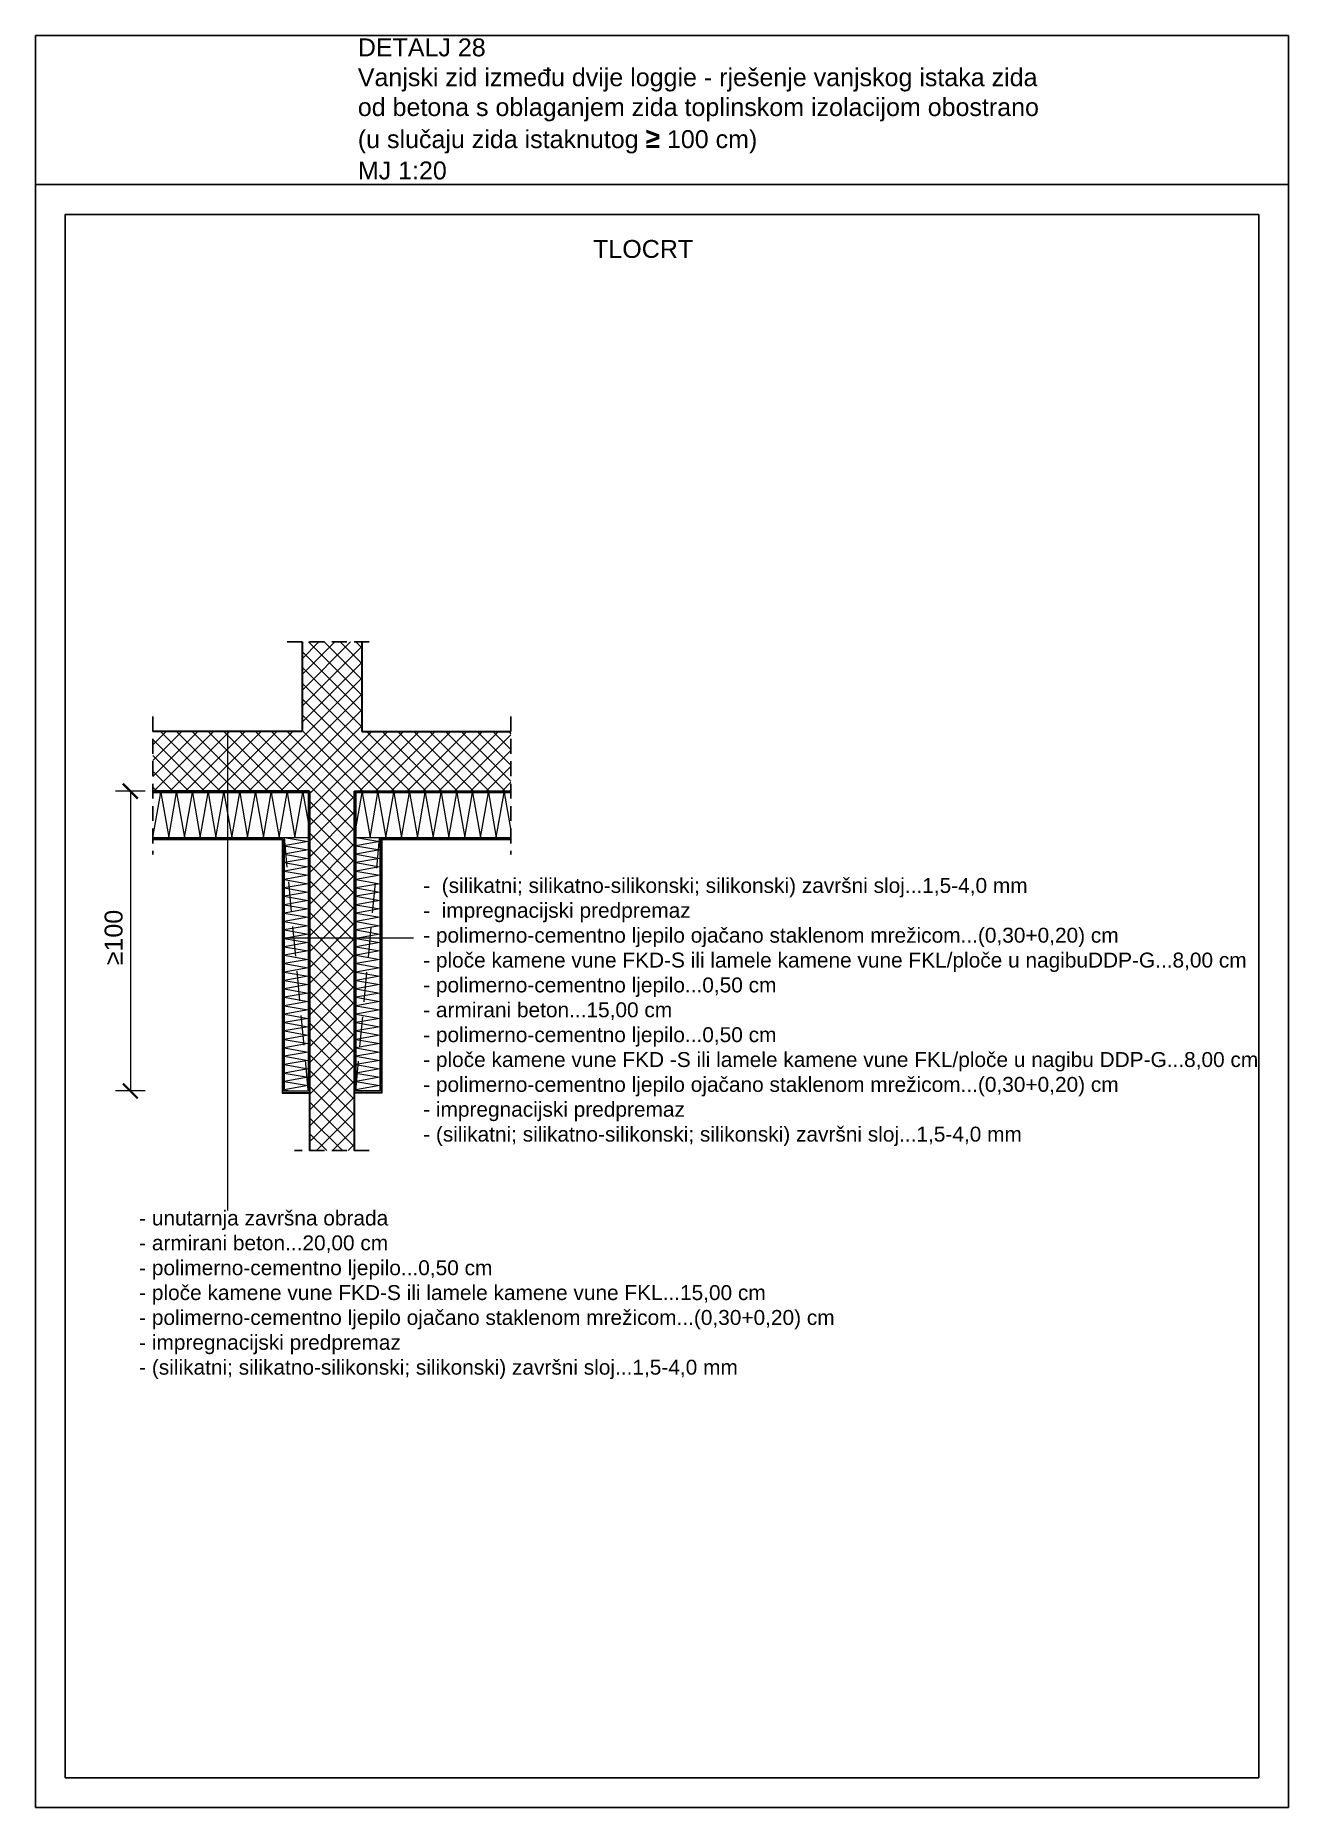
# Model space of a CAD drawing. Header units: inches. Extents: x 2845 to 78208, y 637 to 2211.
# Drawn here: x 7380.5 to 7590.5, y 637.2 to 934.2 of the extents above; entities that cross this region are included whole.
import ezdxf

# ---------------------------------------------------------------- set-up
doc = ezdxf.new("R2010")
doc.units = ezdxf.units.IN
doc.header["$MEASUREMENT"] = 0
doc.linetypes.add('DASHED', pattern=[0.75, 0.5, -0.25])
doc.layers.add('slojevi', color=150, linetype='Continuous')
doc.styles.add('100', font='arial.ttf', dxfattribs={"height": 17})
doc.styles.get("Standard").update_dxf_attribs({"font": 'arial.ttf'})

msp = doc.modelspace()

# ---------------------------------------------------------------- texts
at = {"char_height": 3, "attachment_point": 1}
for s, width, insert in [('{\\fArial|b0|i0|c238|p34;DETALJ 28\\PVanjski zid između dvije loggie - rješenje vanjskog istaka zida od betona s oblaganjem zida toplinskom izolacijom obostrano (u slučaju zida istaknutog \\fHaettenschweiler|b0|i0|c0|p34;\\H1.125x;≥\\fArial|b0|i0|c238|p34;\\H0.88889x; 100 cm)\\PMJ 1:20}', 117.8774, (7434.48, 933.68)), ('{\\fArial|b0|i0|c238|p34;TLOCRT}', 36.4783, (7473.91, 899.9))]:
    msp.add_mtext_dynamic_manual_height_columns(s, width=width, gutter_width=1, heights=[0], dxfattribs=dict(at, insert=insert))
at = {"insert": (7393.57, 782.41), "char_height": 17, "attachment_point": 5, "rotation": 90, "style": '100'}
msp.add_mtext('\\A1;{\\H0.17647x; ≥\\fArial|b0|i0|c238|p34;100}', dxfattribs=at)
at = {"layer": 'slojevi', "char_height": 2.5, "attachment_point": 1}
for s, insert, width in [('{\\C7;-  (silikatni; silikatno-silikonski; silikonski) završni sloj.\\fArial|b0|i0|c238|p34;.\\fArial|b0|i0|c0|p34;.1,5-4,0 mm\\P-  impregnacijski predpremaz\\P- polimerno-cementno ljepilo ojačano staklenom mrežicom...(0,30+0,20) cm\\P\\C94;- ploče kamene vune FKD-S ili lamele kamene vune FKL/ploče u nagibuDDP-G\\fArial|b0|i0|c238|p34;...\\fArial|b0|i0|c0|p34;8,00 cm\\P\\C7;- polimerno-cementno ljepilo\\fArial|b0|i0|c238|p34;...\\fArial|b0|i0|c0|p34;0,50 cm\\P- armirani beton\\fArial|b0|i0|c238|p34;...15\\fArial|b0|i0|c0|p34;,00 cm\\P- polimerno-cementno ljepilo\\fArial|b0|i0|c238|p34;...\\fArial|b0|i0|c0|p34;0,50 cm\\P\\C94;- ploče kamene vune FKD -S ili lamele kamene vune FKL/ploče u nagibu DDP-G\\fArial|b0|i0|c238|p34;...\\fArial|b0|i0|c0|p34;8,00 cm\\P\\C7;- polimerno-cementno ljepilo ojačano staklenom mrežicom...(0,30+0,20) cm\\P- impregnacijski predpremaz\\P- (silikatni; silikatno-silikonski; silikonski) završni sloj\\fArial|b0|i0|c238|p34;.\\fArial|b0|i0|c0|p34;..1,5-4,0 mm}', (7445.43, 792.97), 139.6213), ('{\\C7;- unutarnja završna obrada\\P- armirani beton\\fArial|b0|i0|c238|p34;...\\fArial|b0|i0|c0|p34;20,00 cm\\P- polimerno-cementno ljepilo\\fArial|b0|i0|c238|p34;...\\fArial|b0|i0|c0|p34;0,50 cm\\P\\C94;- ploče kamene vune FKD-S ili lamele kamene vune FKL\\fArial|b0|i0|c238|p34;...\\fArial|b0|i0|c0|p34;1\\fArial|b0|i0|c238|p34;5\\fArial|b0|i0|c0|p34;,00 cm\\P\\C7;- polimerno-cementno ljepilo ojačano staklenom mrežicom...(0,30+0,20) cm\\P- impregnacijski predpremaz\\P- (silikatni; silikatno-silikonski; silikonski) završni sloj..\\fArial|b0|i0|c238|p34;.\\fArial|b0|i0|c0|p34;1,5-4,0 mm}', (7397.83, 737.24), 132.1535)]:
    msp.add_mtext(s, dxfattribs=dict(at, insert=insert, width=width))

# ---------------------------------------------------------------- blocks, each defined once
blk = doc.blocks.new('_ArchTick')
at = {"color": 0, "linetype": 'ByBlock', "const_width": 0.15}
blk.add_lwpolyline([(-0.5, -0.5), (0.5, 0.5)], dxfattribs=at)

# ---------------------------------------------------------------- hatches: boundary and pattern name
at = {"lineweight": 0}
h = msp.add_hatch(dxfattribs=at)
h.set_pattern_fill('ANSI37', color=256, scale=15)
h.set_pattern_definition([(45, (-1369.7646, -1139.8502), (-1.3258252, 1.3258252), []), (135, (-1369.7646, -1139.8502), (-1.3258252, -1.3258252), [])])
h.paths.add_polyline_path([(7426.39, 807.53), (7426.39, 782.92), (7433.89, 782.92), (7433.89, 807.53), (7460.14, 807.53), (7460.14, 817.53), (7435.14, 817.53), (7435.14, 832.53), (7425.14, 832.53), (7425.14, 817.53), (7412.64, 817.53), (7412.64, 807.53)])
h.paths.add_polyline_path([(7412.64, 817.53), (7400.14, 817.53), (7400.14, 807.53), (7412.64, 807.53)])
h.paths.add_polyline_path([(7426.39, 747.28), (7433.89, 747.28), (7433.89, 782.92), (7426.39, 782.92)])

# ---------------------------------------------------------------- linework, layer by layer
for p, q in [((7380.45, 934.18), (7380.45, 637.18)), ((7590.45, 934.18), (7380.45, 934.18)), ((7590.45, 637.18), (7590.45, 934.18)), ((7590.45, 909.18), (7380.45, 909.18)), ((7385.45, 904.18), (7385.45, 642.18)), ((7585.45, 904.18), (7385.45, 904.18)), ((7585.45, 642.18), (7585.45, 904.18)), ((7385.45, 642.18), (7585.45, 642.18)), ((7380.45, 637.18), (7590.45, 637.18))]:
    msp.add_line(p, q)
at = {"linetype": 'DASHED', "ltscale": 5}
for p, q in [((7422.64, 832.53), (7437.64, 832.53)), ((7400.14, 820.03), (7400.14, 796.93)), ((7460.14, 820.03), (7460.14, 796.93)), ((7436.39, 747.28), (7423.89, 747.28))]:
    msp.add_line(p, q, dxfattribs=at)
at = {"lineweight": 30}
for p, q in [((7425.14, 832.53), (7425.14, 817.53)), ((7435.14, 832.53), (7435.14, 817.53)), ((7425.14, 817.53), (7400.14, 817.53)), ((7435.14, 817.53), (7460.14, 817.53)), ((7426.39, 807.53), (7400.14, 807.53)), ((7426.39, 807.53), (7426.39, 747.28)), ((7433.89, 807.53), (7460.14, 807.53)), ((7433.89, 807.53), (7433.89, 747.28))]:
    msp.add_line(p, q, dxfattribs=at)
at = {"lineweight": 0}
for p, q in [((7412.64, 817.53), (7412.64, 737.24)), ((7398.86, 807.53), (7393.86, 807.53)), ((7396.36, 807.53), (7396.36, 757.28)), ((7400.14, 799.53), (7421.89, 799.53)), ((7400.14, 799.43), (7421.79, 799.43)), ((7421.79, 799.43), (7421.79, 756.93)), ((7421.89, 799.53), (7421.89, 757.03)), ((7438.39, 799.53), (7438.39, 757.03)), ((7438.39, 799.53), (7460.14, 799.53)), ((7438.49, 799.43), (7438.49, 756.93)), ((7438.49, 799.43), (7460.14, 799.43)), ((7421.79, 782.92), (7443.8, 782.92)), ((7398.86, 757.28), (7393.86, 757.28)), ((7421.79, 756.93), (7426.39, 756.93)), ((7421.89, 757.03), (7426.39, 757.03)), ((7438.39, 757.03), (7433.89, 757.03)), ((7438.49, 756.93), (7433.89, 756.93))]:
    msp.add_line(p, q, dxfattribs=at)
at = {"color": 94, "lineweight": 15}
for p, q in [((7400.14, 799.78), (7401.46, 807.28)), ((7400.14, 807.28), (7426.14, 807.28)), ((7401.46, 807.28), (7402.78, 799.78)), ((7402.78, 799.78), (7404.1, 807.28)), ((7404.1, 807.28), (7405.43, 799.78)), ((7405.43, 799.78), (7406.75, 807.28)), ((7406.75, 807.28), (7408.07, 799.78)), ((7408.07, 799.78), (7409.39, 807.28)), ((7409.39, 807.28), (7410.71, 799.78)), ((7410.71, 799.78), (7412.04, 807.28)), ((7412.04, 807.28), (7413.36, 799.78)), ((7413.36, 799.78), (7414.68, 807.28)), ((7414.68, 807.28), (7416, 799.78)), ((7416, 799.78), (7417.33, 807.28)), ((7417.33, 807.28), (7418.65, 799.78)), ((7418.65, 799.78), (7419.97, 807.28)), ((7419.97, 807.28), (7421.29, 799.78)), ((7421.29, 799.78), (7422.62, 807.28)), ((7422.62, 807.28), (7423.94, 799.78)), ((7423.94, 799.78), (7425.26, 807.28)), ((7425.26, 807.28), (7426.14, 802.33)), ((7426.14, 807.28), (7426.14, 757.28)), ((7434.14, 807.28), (7434.14, 757.28)), ((7434.14, 801.2), (7435.21, 807.28)), ((7434.14, 807.28), (7460.14, 807.28)), ((7435.21, 807.28), (7436.53, 799.78)), ((7436.53, 799.78), (7437.85, 807.28)), ((7437.85, 807.28), (7439.18, 799.78)), ((7439.18, 799.78), (7440.5, 807.28)), ((7440.5, 807.28), (7441.82, 799.78)), ((7441.82, 799.78), (7443.14, 807.28)), ((7443.14, 807.28), (7444.46, 799.78)), ((7444.46, 799.78), (7445.79, 807.28)), ((7445.79, 807.28), (7447.11, 799.78)), ((7447.11, 799.78), (7448.43, 807.28)), ((7448.43, 807.28), (7449.75, 799.78)), ((7449.75, 799.78), (7451.08, 807.28)), ((7451.08, 807.28), (7452.4, 799.78)), ((7452.4, 799.78), (7453.72, 807.28)), ((7453.72, 807.28), (7455.04, 799.78)), ((7455.04, 799.78), (7456.37, 807.28)), ((7456.37, 807.28), (7457.69, 799.78)), ((7457.69, 799.78), (7459.01, 807.28)), ((7459.01, 807.28), (7460.14, 800.91)), ((7400.14, 799.78), (7426.14, 799.78)), ((7422.14, 799.78), (7422.14, 757.28)), ((7422.14, 799.78), (7426.14, 799.08)), ((7426.14, 799.08), (7422.14, 798.37)), ((7434.14, 799.78), (7438.14, 799.08)), ((7434.14, 799.78), (7460.14, 799.78)), ((7438.14, 799.08), (7434.14, 798.37)), ((7438.14, 799.78), (7438.14, 757.28)), ((7422.14, 798.37), (7426.14, 797.67)), ((7426.14, 797.67), (7422.14, 796.96)), ((7422.14, 796.96), (7426.14, 796.26)), ((7426.14, 796.26), (7422.14, 795.55)), ((7434.14, 798.37), (7438.14, 797.67)), ((7438.14, 797.67), (7434.14, 796.96)), ((7434.14, 796.96), (7438.14, 796.26)), ((7438.14, 796.26), (7434.14, 795.55)), ((7422.14, 795.55), (7426.14, 794.85)), ((7426.14, 794.85), (7422.14, 794.14)), ((7422.14, 794.14), (7426.14, 793.44)), ((7426.14, 793.44), (7422.14, 792.73)), ((7434.14, 795.55), (7438.14, 794.85)), ((7438.14, 794.85), (7434.14, 794.14)), ((7434.14, 794.14), (7438.14, 793.44)), ((7438.14, 793.44), (7434.14, 792.73)), ((7422.14, 792.73), (7426.14, 792.02)), ((7426.14, 792.02), (7422.14, 791.32)), ((7422.14, 791.32), (7426.14, 790.61)), ((7426.14, 790.61), (7422.14, 789.91)), ((7434.14, 792.73), (7438.14, 792.02)), ((7438.14, 792.02), (7434.14, 791.32)), ((7434.14, 791.32), (7438.14, 790.61)), ((7438.14, 790.61), (7434.14, 789.91)), ((7422.14, 789.91), (7426.14, 789.2)), ((7426.14, 789.2), (7422.14, 788.5)), ((7422.14, 788.5), (7426.14, 787.79)), ((7426.14, 787.79), (7422.14, 787.09)), ((7422.14, 787.09), (7426.14, 786.38)), ((7434.14, 789.91), (7438.14, 789.2)), ((7438.14, 789.2), (7434.14, 788.5)), ((7434.14, 788.5), (7438.14, 787.79)), ((7438.14, 787.79), (7434.14, 787.09)), ((7434.14, 787.09), (7438.14, 786.38)), ((7426.14, 786.38), (7422.14, 785.68)), ((7422.14, 785.68), (7426.14, 784.97)), ((7426.14, 784.97), (7422.14, 784.27)), ((7422.14, 784.27), (7426.14, 783.56)), ((7438.14, 786.38), (7434.14, 785.68)), ((7434.14, 785.68), (7438.14, 784.97)), ((7438.14, 784.97), (7434.14, 784.27)), ((7434.14, 784.27), (7438.14, 783.56)), ((7426.14, 783.56), (7422.14, 782.86)), ((7422.14, 782.86), (7426.14, 782.15)), ((7426.14, 782.15), (7422.14, 781.45)), ((7422.14, 781.45), (7426.14, 780.74)), ((7438.14, 783.56), (7434.14, 782.86)), ((7434.14, 782.86), (7438.14, 782.15)), ((7438.14, 782.15), (7434.14, 781.45)), ((7434.14, 781.45), (7438.14, 780.74)), ((7426.14, 780.74), (7422.14, 780.03)), ((7422.14, 780.03), (7426.14, 779.33)), ((7426.14, 779.33), (7422.14, 778.62)), ((7422.14, 778.62), (7426.14, 777.92)), ((7438.14, 780.74), (7434.14, 780.03)), ((7434.14, 780.03), (7438.14, 779.33)), ((7438.14, 779.33), (7434.14, 778.62)), ((7434.14, 778.62), (7438.14, 777.92)), ((7426.14, 777.92), (7422.14, 777.21)), ((7422.14, 777.21), (7426.14, 776.51)), ((7426.14, 776.51), (7422.14, 775.8)), ((7422.14, 775.8), (7426.14, 775.1)), ((7438.14, 777.92), (7434.14, 777.21)), ((7434.14, 777.21), (7438.14, 776.51)), ((7438.14, 776.51), (7434.14, 775.8)), ((7434.14, 775.8), (7438.14, 775.1)), ((7426.14, 775.1), (7422.14, 774.39)), ((7422.14, 774.39), (7426.14, 773.69)), ((7426.14, 773.69), (7422.14, 772.98)), ((7422.14, 772.98), (7426.14, 772.28)), ((7426.14, 772.28), (7422.14, 771.57)), ((7438.14, 775.1), (7434.14, 774.39)), ((7434.14, 774.39), (7438.14, 773.69)), ((7438.14, 773.69), (7434.14, 772.98)), ((7434.14, 772.98), (7438.14, 772.28)), ((7438.14, 772.28), (7434.14, 771.57)), ((7422.14, 771.57), (7426.14, 770.87)), ((7426.14, 770.87), (7422.14, 770.16)), ((7422.14, 770.16), (7426.14, 769.45)), ((7426.14, 769.45), (7422.14, 768.75)), ((7434.14, 771.57), (7438.14, 770.87)), ((7438.14, 770.87), (7434.14, 770.16)), ((7434.14, 770.16), (7438.14, 769.45)), ((7438.14, 769.45), (7434.14, 768.75)), ((7422.14, 768.75), (7426.14, 768.04)), ((7426.14, 768.04), (7422.14, 767.34)), ((7422.14, 767.34), (7426.14, 766.63)), ((7426.14, 766.63), (7422.14, 765.93)), ((7434.14, 768.75), (7438.14, 768.04)), ((7438.14, 768.04), (7434.14, 767.34)), ((7434.14, 767.34), (7438.14, 766.63)), ((7438.14, 766.63), (7434.14, 765.93)), ((7422.14, 765.93), (7426.14, 765.22)), ((7426.14, 765.22), (7422.14, 764.52)), ((7422.14, 764.52), (7426.14, 763.81)), ((7426.14, 763.81), (7422.14, 763.11)), ((7434.14, 765.93), (7438.14, 765.22)), ((7438.14, 765.22), (7434.14, 764.52)), ((7434.14, 764.52), (7438.14, 763.81)), ((7438.14, 763.81), (7434.14, 763.11)), ((7422.14, 763.11), (7426.14, 762.4)), ((7426.14, 762.4), (7422.14, 761.7)), ((7422.14, 761.7), (7426.14, 760.99)), ((7426.14, 760.99), (7422.14, 760.29)), ((7434.14, 763.11), (7438.14, 762.4)), ((7438.14, 762.4), (7434.14, 761.7)), ((7434.14, 761.7), (7438.14, 760.99)), ((7438.14, 760.99), (7434.14, 760.29)), ((7422.14, 760.29), (7426.14, 759.58)), ((7426.14, 759.58), (7422.14, 758.88)), ((7422.14, 758.88), (7426.14, 758.17)), ((7426.14, 758.17), (7422.14, 757.46)), ((7422.14, 757.46), (7423.16, 757.28)), ((7434.14, 760.29), (7438.14, 759.58)), ((7438.14, 759.58), (7434.14, 758.88)), ((7434.14, 758.88), (7438.14, 758.17)), ((7438.14, 758.17), (7434.14, 757.46)), ((7434.14, 757.46), (7435.16, 757.28)), ((7422.14, 757.28), (7426.14, 757.28)), ((7438.14, 757.28), (7434.14, 757.28))]:
    msp.add_line(p, q, dxfattribs=at)
at = {"linetype": 'DASHED', "lineweight": 0, "ltscale": 10}
for p, q in [((7422.14, 799.78), (7426.14, 757.28)), ((7434.14, 757.28), (7438.14, 799.78))]:
    msp.add_line(p, q, dxfattribs=at)

# ---------------------------------------------------------------- block references
at = {"lineweight": 0, "xscale": 2.5, "yscale": 2.5, "zscale": 2.5}
for p, rotation in [((7396.36, 807.53), 90), ((7396.36, 757.28), 270)]:
    msp.add_blockref('_ArchTick', p, dxfattribs=dict(at, rotation=rotation))

msp.set_redraw_order([(e.dxf.handle, doc.entitydb.next_handle()) for e in msp.query("TEXT MTEXT ATTDEF DIMENSION ARC_DIMENSION")])  # texts and dimensions are drawn at this point

doc.saveas('drawing.dxf')
